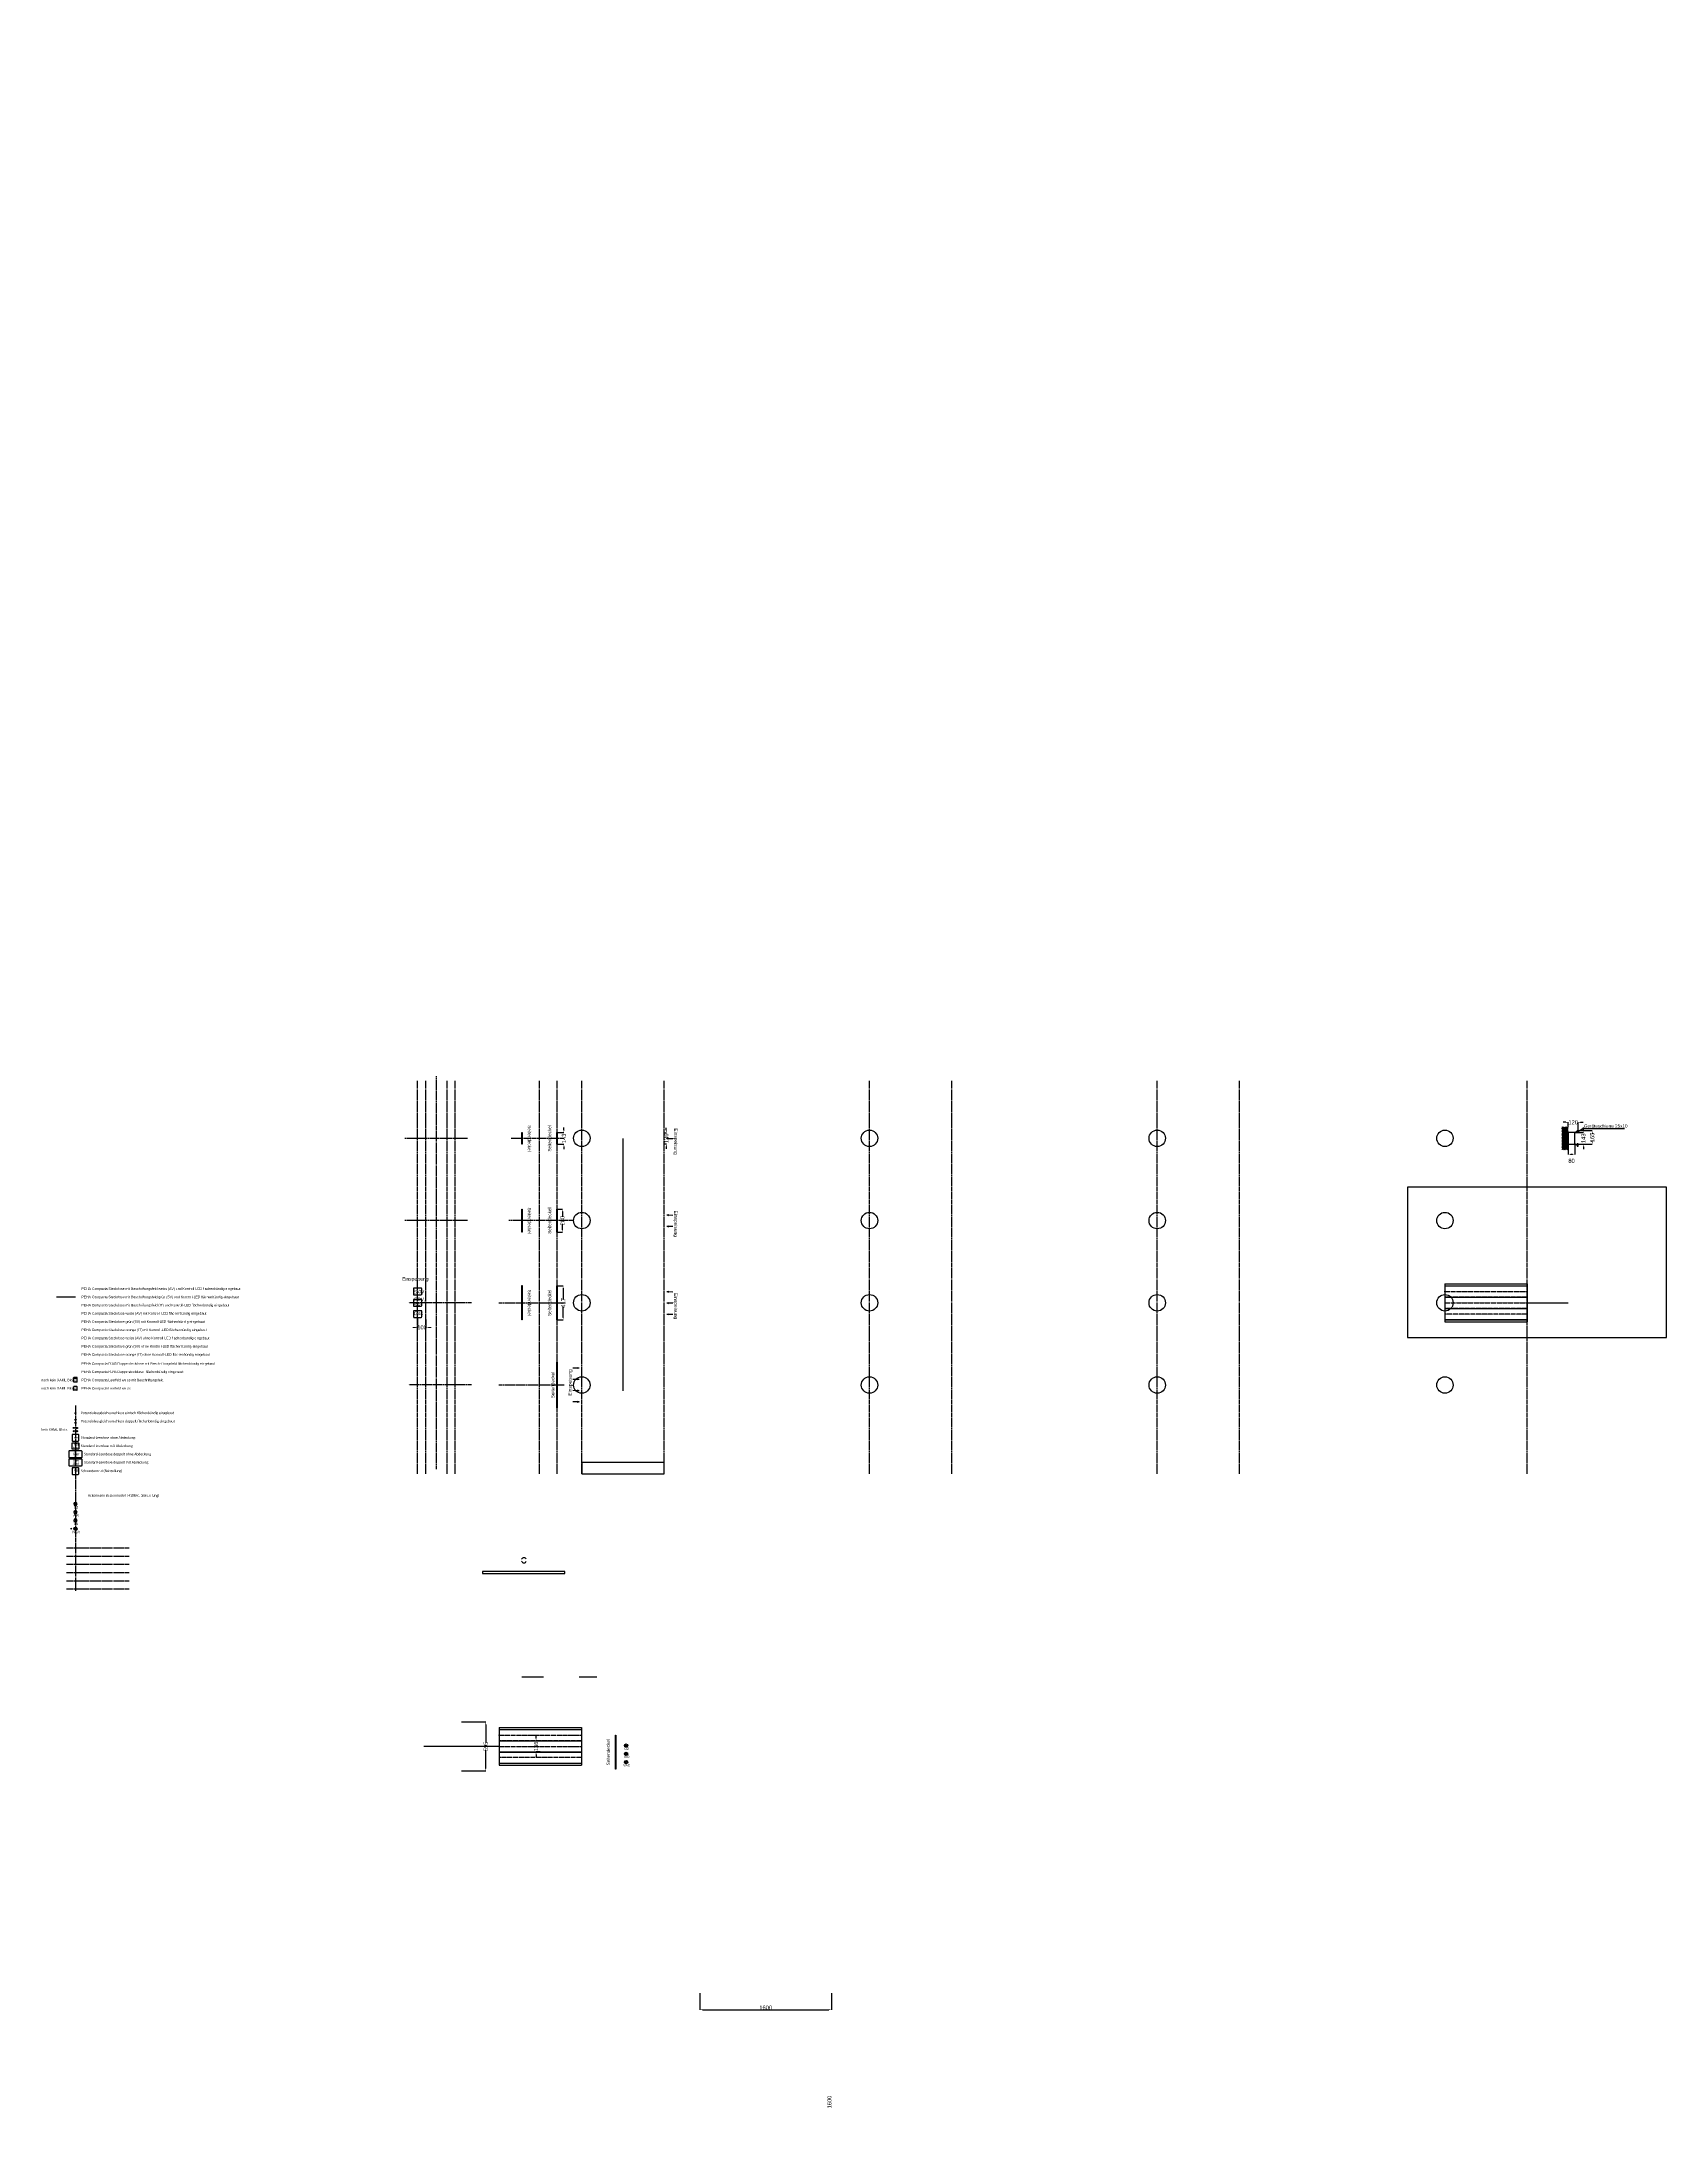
# Model space of a CAD drawing. Header units: millimetres. Extents: x -8009 to 11758, y -1622 to 23632.
import ezdxf

# ---------------------------------------------------------------- set-up
doc = ezdxf.new("R2010")
doc.units = ezdxf.units.MM
doc.header["$LTSCALE"] = 5
for name, pattern in [('AUSGEZOGEN', [0]), ('CENTER_DASH_DASH', [14, 9, -1, 1, -1, 1, -1]), ('DASHED', [15, 7, -8]), ('DOT_CENTER', [14, 12, -1, 0, -1]), ('HIDDEN', [0.375, 0.25, -0.125])]:
    doc.linetypes.add(name, pattern=pattern)
doc.layers.get('0').update_dxf_attribs({"linetype": 'CONTINUOUS'})
doc.layers.get('DEFPOINTS').update_dxf_attribs({"linetype": 'AUSGEZOGEN'})
for name, color, linetype in [('1', 7, 'CONTINUOUS'), ('2', 1, 'DASHED'), ('Einbauten', 1, 'CONTINUOUS'), ('K', 3, 'CONTINUOUS'), ('MASSE', 1, 'CONTINUOUS'), ('Text', 7, 'CONTINUOUS')]:
    doc.layers.add(name, color=color, linetype=linetype)
doc.layers.add('AM_5', color=3, linetype='CONTINUOUS', lineweight=15)
doc.layers.add('Hilfslinie', color=6, linetype='CENTER_DASH_DASH', plot=False)
doc.styles.add('MTG', font='arial.ttf', dxfattribs={"width": 0.8})
doc.styles.add('ROMANS', font='ARIALUNI.TTF', dxfattribs={"width": 0.8})
doc.dimstyles.new('1XP1', dxfattribs={"dimtxt": 50, "dimasz": 30, "dimexe": 0.5, "dimexo": 0.5, "dimgap": 0.09, "dimtad": 1, "dimdec": 0, "dimzin": 0, "dimdsep": 46, "dimtxsty": 'ROMANS', "dimcen": 0, "dimclrd": 1, "dimclre": 1, "dimclrt": 7, "dimadec": 0, "dimazin": 3, "dimtfac": 1, "dimtdec": 4, "dimtofl": 0, "dimtmove": 0, "dimatfit": 3, "dimfxl": 1, "dimtolj": 1, "dimtzin": 0, "dimarcsym": 0})
doc.dimstyles.new('1XP1$0', dxfattribs={"dimtxt": 50, "dimasz": 30, "dimexe": 0.5, "dimexo": 0.5, "dimgap": 0.09, "dimtad": 1, "dimdec": 0, "dimzin": 0, "dimdsep": 46, "dimtxsty": 'ROMANS', "dimcen": 0, "dimclrd": 1, "dimclre": 1, "dimclrt": 7, "dimadec": 0, "dimazin": 3, "dimtfac": 1, "dimtdec": 4, "dimtofl": 0, "dimtmove": 0, "dimatfit": 3, "dimfxl": 1, "dimtolj": 1, "dimtzin": 0, "dimarcsym": 0})

# ---------------------------------------------------------------- blocks, each defined once
blk = doc.blocks.new('IV2-3fach-GS')
for p, q in [((-823.942469030059, 420.455852369052), (176.057530969941, 420.455852369052)), ((-823.942469030059, 420.455852369052), (-823.942469030059, -40.544147630831)), ((-823.942469030059, 395.455852369052), (176.057530969941, 395.54833986769)), ((-823.942469030059, 394.919798989019), (176.057530969941, 394.919798989019)), ((-823.942469030059, 258.955852369052), (176.057530969941, 258.955852369052)), ((-823.942469030059, 257.955852369169), (176.057530969941, 257.955852369169)), ((176.057530969941, 420.455852369052), (176.057530969941, -40.544147630831)), ((-823.942469030059, 121.955852369052), (176.057530969941, 121.955852369052)), ((-823.942469030059, 120.955852369169), (176.057530969941, 120.955852369169)), ((-823.942469030059, -15.0441476308895), (176.057530969941, -15.0441476308895)), ((-823.942469030059, -15.5441476308311), (176.057530969941, -15.5441476308311)), ((-823.942469030059, -40.544147630831), (176.057530969941, -40.544147630831))]:
    blk.add_line(p, q)
at = {"layer": '2'}
blk.add_point((-823.942469030059, 326.955852369081), dxfattribs=at)
at = {"layer": 'Hilfslinie', "linetype": 'DOT_CENTER'}
for p, q in [((-823.942469030059, 326.955852369081), (176.057530969941, 326.955852369081)), ((176.057530969941, 258.45585236911), (-823.942469030059, 258.455852369111)), ((-823.942469030059, 189.955852369081), (176.057530969941, 189.955852369081)), ((176.057530969941, 121.45585236911), (-823.942469030059, 121.455852369111)), ((176.057530969941, 52.9558523691396), (-823.942469030059, 52.9558523691396))]:
    blk.add_line(p, q, dxfattribs=at)
blk = doc.blocks.new('IV2_3z_2GS')
blk.add_blockref('IV2-3fach-GS', (823.942469030059, -189.955852369081))
blk = doc.blocks.new('IV2-3z-Seitendeckel')
at = {"color": 7}
blk.add_lwpolyline([(0, -208.363068246087), (-1, -208.363068246087, -0.4142135623731), (-3, -206.363068246087), (-3, 206.363068246087, -0.4142135623731), (-1, 208.363068246087), (0, 208.363068246087)], format="xyb", close=True, dxfattribs=at)
at = {"color": 7, "insert": (-111.846930020978, -160.824543070013), "char_height": 40, "attachment_point": 1, "rotation": 90}
blk.add_mtext_dynamic_manual_height_columns('{\\fArial|b0|i0|c0|p34;Seitendeckel}', width=335.263208157652, gutter_width=0.6, heights=[0], dxfattribs=at)
blk = doc.blocks.new('*D162')
at = {"layer": 'AM_5', "color": 1, "lineweight": -2, "transparency": 16777216}
for p, q in [((10643.0000337197, 10367.3167013049), (10748.2219061976, 10367.3167013049)), ((10747.7219061976, 10397.3167013049), (10747.7219061976, 10427.3167013049)), ((10643.0000337197, 10224.3167013048), (10748.2219061976, 10224.3167013048)), ((10747.7219061976, 10194.3167013048), (10747.7219061976, 10164.3167013048))]:
    blk.add_line(p, q, dxfattribs=at)
at = {"layer": 'AM_5', "color": 1, "transparency": 16777216}
for points in [[(10742.7219061976, 10397.3167013049), (10752.7219061976, 10397.3167013049), (10747.7219061976, 10367.3167013049)], [(10742.7219061976, 10194.3167013048), (10752.7219061976, 10194.3167013048), (10747.7219061976, 10224.3167013048)]]:
    blk.add_solid(points, dxfattribs=at)
at = {"layer": 'DEFPOINTS', "color": 0, "transparency": 16777216}
for p in [(10642.5000337197, 10367.3167013049), (10642.5000337197, 10224.3167013048), (10747.7219061976, 10224.3167013048)]:
    blk.add_point(p, dxfattribs=at)
at = {"layer": 'AM_5', "color": 7, "transparency": 16777216, "insert": (10747.7219061976, 10295.8167013048), "char_height": 50, "attachment_point": 5, "rotation": 90, "style": 'ROMANS'}
blk.add_mtext('\\A1;143', dxfattribs=at)
blk = doc.blocks.new('*D163')
at = {"layer": 'AM_5', "color": 1, "lineweight": -2, "transparency": 16777216}
for p, q in [((10563.0000337197, 10215.8054585668), (10563.0000337197, 10099.0772583357)), ((10643.0000337197, 10213.4183389571), (10643.0000337197, 10099.0772583357)), ((10613.0000337197, 10099.5772583357), (10593.0000337197, 10099.5772583357))]:
    blk.add_line(p, q, dxfattribs=at)
at = {"layer": 'AM_5', "color": 1, "transparency": 16777216}
for points in [[(10593.0000337197, 10104.5772583357), (10593.0000337197, 10094.5772583357), (10563.0000337197, 10099.5772583357)], [(10613.0000337197, 10104.5772583357), (10613.0000337197, 10094.5772583357), (10643.0000337197, 10099.5772583357)]]:
    blk.add_solid(points, dxfattribs=at)
at = {"layer": 'DEFPOINTS', "color": 0, "transparency": 16777216}
for p in [(10563.0000337197, 10216.3054585668), (10643.0000337197, 10213.9183389571), (10563.0000337197, 10099.5772583357)]:
    blk.add_point(p, dxfattribs=at)
at = {"layer": 'AM_5', "color": 7, "transparency": 16777216, "insert": (10603.0000337197, 10022.3051505594), "char_height": 50, "attachment_point": 5, "style": 'ROMANS'}
blk.add_mtext('\\A1;80', dxfattribs=at)
blk = doc.blocks.new('*D164')
at = {"layer": 'AM_5', "color": 1, "lineweight": -2, "transparency": 16777216}
for p, q in [((10533.0000337197, 10490.6324857414), (10503.0000337197, 10490.6324857414)), ((10563.0000337197, 10428.6963423536), (10563.0000337197, 10491.1324857414)), ((10683.0000337197, 10388.0851138301), (10683.0000337197, 10491.1324857414)), ((10713.0000337197, 10490.6324857414), (10743.0000337197, 10490.6324857414))]:
    blk.add_line(p, q, dxfattribs=at)
at = {"layer": 'AM_5', "color": 1, "transparency": 16777216}
for points in [[(10533.0000337197, 10495.6324857414), (10533.0000337197, 10485.6324857414), (10563.0000337197, 10490.6324857414)], [(10713.0000337197, 10495.6324857414), (10713.0000337197, 10485.6324857414), (10683.0000337197, 10490.6324857414)]]:
    blk.add_solid(points, dxfattribs=at)
at = {"layer": 'DEFPOINTS', "color": 0, "transparency": 16777216}
for p in [(10563.0000337197, 10428.1963423536), (10683.0000337197, 10490.6324857414), (10683.0000337197, 10387.5851138301)]:
    blk.add_point(p, dxfattribs=at)
at = {"layer": 'AM_5', "color": 7, "transparency": 16777216, "insert": (10623.0000337197, 10490.6324857414), "char_height": 50, "attachment_point": 5, "style": 'ROMANS'}
blk.add_mtext('\\A1;120', dxfattribs=at)
blk = doc.blocks.new('*D142')
at = {"layer": 'AM_5', "color": 1, "lineweight": -2, "transparency": 16777216}
for p, q in [((10678.5000337197, 10389.3167013047), (10855.424043536, 10389.3167013047)), ((10854.924043536, 10359.3167013047), (10854.924043536, 10349.3077927099)), ((10643.0000337197, 10224.3167013048), (10855.424043536, 10224.3167013048)), ((10854.924043536, 10254.3167013048), (10854.924043536, 10264.3256098996))]:
    blk.add_line(p, q, dxfattribs=at)
at = {"layer": 'AM_5', "color": 1, "transparency": 16777216}
for points in [[(10849.924043536, 10359.3167013047), (10859.924043536, 10359.3167013047), (10854.924043536, 10389.3167013047)], [(10849.924043536, 10254.3167013048), (10859.924043536, 10254.3167013048), (10854.924043536, 10224.3167013048)]]:
    blk.add_solid(points, dxfattribs=at)
at = {"layer": 'DEFPOINTS', "color": 0, "transparency": 16777216}
for p in [(10678.0000337197, 10389.3167013047), (10642.5000337197, 10224.3167013048), (10854.924043536, 10224.3167013048)]:
    blk.add_point(p, dxfattribs=at)
at = {"layer": 'AM_5', "color": 7, "transparency": 16777216, "insert": (10854.924043536, 10306.8167013047), "char_height": 50, "attachment_point": 5, "rotation": 90, "style": 'ROMANS'}
blk.add_mtext('\\A1;165', dxfattribs=at)
blk = doc.blocks.new('Gas')
at = {"layer": 'Einbauten', "color": 0}
for radius in [20, 10]:
    blk.add_circle((0, 0), radius, dxfattribs=at)
blk = doc.blocks.new('potentialausgleich_einfach')
at = {"color": 0}
for radius in [7, 2.5]:
    blk.add_circle((0, 0), radius, dxfattribs=at)
blk = doc.blocks.new('potentialausgleich_doppelt')
for p in [(0, 20), (0, -20)]:
    blk.add_blockref('potentialausgleich_einfach', p)
blk = doc.blocks.new('Leerdose-Standard')
at = {"layer": 'Einbauten', "color": 0}
blk.add_lwpolyline([(-35, -40), (35, -40, 0.4142135623731), (40, -35), (40, 35, 0.4142135623731), (35, 40), (-35, 40, 0.4142135623731), (-40, 35), (-40, -35, 0.4142135623731)], format="xyb", close=True, dxfattribs=at)
blk = doc.blocks.new('*D191')
at = {"layer": 'AM_5', "color": 1, "lineweight": -2, "transparency": 16777216}
for p, q in [((-1736.49996628033, 8503.40590604334), (-1663.50000000001, 8503.40590604334)), ((-1664.00000000001, 8473.40590604334), (-1664.00000000001, 8340.07144625565)), ((-1736.49996628033, 8086.67976955117), (-1663.50000000001, 8086.67976955117)), ((-1664.00000000001, 8116.67976955117), (-1664.00000000001, 8250.01422933887))]:
    blk.add_line(p, q, dxfattribs=at)
at = {"layer": 'AM_5', "color": 1, "transparency": 16777216}
for points in [[(-1669.00000000001, 8473.40590604334), (-1659.00000000001, 8473.40590604334), (-1664.00000000001, 8503.40590604334)], [(-1669.00000000001, 8116.67976955117), (-1659.00000000001, 8116.67976955117), (-1664.00000000001, 8086.67976955117)]]:
    blk.add_solid(points, dxfattribs=at)
at = {"layer": 'DEFPOINTS', "color": 0, "transparency": 16777216}
for p in [(-1736.99996628033, 8503.40590604334), (-1664.00000000001, 8503.40590604334), (-1736.99996628033, 8086.67976955117)]:
    blk.add_point(p, dxfattribs=at)
at = {"layer": 'AM_5', "color": 7, "transparency": 16777216, "insert": (-1664, 8295.04283779726), "char_height": 50, "attachment_point": 5, "rotation": 90, "style": 'ROMANS'}
blk.add_mtext('\\A1;417', dxfattribs=at)
blk = doc.blocks.new('*D192')
at = {"layer": 'AM_5', "color": 1, "lineweight": -2, "transparency": 16777216}
for p, q in [((-1736.49996628033, 9434.90590604331), (-1672.5, 9434.90590604331)), ((-1673, 9404.90590604331), (-1673, 9339.49795242809)), ((-1736.49996628033, 9154.90590604343), (-1672.5, 9154.90590604343)), ((-1673, 9184.90590604343), (-1673, 9250.31385965865))]:
    blk.add_line(p, q, dxfattribs=at)
at = {"layer": 'AM_5', "color": 1, "transparency": 16777216}
for points in [[(-1678, 9404.90590604331), (-1668, 9404.90590604331), (-1673, 9434.90590604331)], [(-1678, 9184.90590604343), (-1668, 9184.90590604343), (-1673, 9154.90590604343)]]:
    blk.add_solid(points, dxfattribs=at)
at = {"layer": 'DEFPOINTS', "color": 0, "transparency": 16777216}
for p in [(-1736.99996628033, 9434.90590604331), (-1673, 9434.90590604331), (-1736.99996628033, 9154.90590604343)]:
    blk.add_point(p, dxfattribs=at)
at = {"layer": 'AM_5', "color": 7, "transparency": 16777216, "insert": (-1673, 9294.90590604337), "char_height": 50, "attachment_point": 5, "rotation": 90, "style": 'ROMANS'}
blk.add_mtext('\\A1;280', dxfattribs=at)
blk = doc.blocks.new('Schalter-Taster-ohneRahmenPeha')
at = {"layer": 'Einbauten', "color": 7}
for p, q in [((-22, -19), (-22, 19)), ((19, 22), (-19, 22)), ((22, -19), (22, 19)), ((19, -22), (-19, -22))]:
    blk.add_line(p, q, dxfattribs=at)
for centre, start, end in [((-19, 19), 90, 180), ((19, 19), 0, 90), ((-19, -19), 180, 270), ((19, -19), 270, 0)]:
    blk.add_arc(centre, 3, start, end, dxfattribs=at)
blk = doc.blocks.new('Beschriftungsfeld')
at = {"color": 0}
for p, q in [((-21.9999999999995, -3), (-22, 7.19999999999982)), ((19, 10.1999999999998), (-19, 10.1999999999998)), ((19, 0), (-19, 0)), ((22, -3), (22, 7.19999999999982))]:
    blk.add_line(p, q, dxfattribs=at)
for centre, start, end in [((-19, 7.19999999999982), 90, 180), ((-19, -3), 90, 180), ((19, 7.19999999999982), 0, 90), ((19, -3), 0, 90)]:
    blk.add_arc(centre, 3, start, end, dxfattribs=at)
blk = doc.blocks.new('peha_leerfeld_weiss_beschriftungsfeld')
at = {"color": 7}
for name, p in [('Beschriftungsfeld', (0, 22.0000000000018)), ('Schalter-Taster-ohneRahmenPeha', (3.64e-12, 1.82e-12))]:
    blk.add_blockref(name, p, dxfattribs=at)
blk = doc.blocks.new('peha_leerfeld_weiss')
at = {"color": 7}
blk.add_blockref('Schalter-Taster-ohneRahmenPeha', (0, 0), dxfattribs=at)
blk = doc.blocks.new('leerdose_einfach')
blk.add_blockref('Leerdose-Standard', (0, 0))
at = {"insert": (-26.0187808401024, 18.061023010775), "char_height": 30, "attachment_point": 1, "style": 'MTG'}
blk.add_mtext_dynamic_manual_height_columns('leer', width=30, gutter_width=210.978907977107, heights=[0], dxfattribs=at)
blk = doc.blocks.new('leerdose_doppelt')
for p in [(-40, 0), (40, 0)]:
    blk.add_blockref('Leerdose-Standard', p)
at = {"insert": (-22.6272719534863, 17.382553276112), "char_height": 30, "attachment_point": 1, "style": 'MTG'}
blk.add_mtext_dynamic_manual_height_columns('leer', width=30, gutter_width=210.978907977107, heights=[0], dxfattribs=at)
blk = doc.blocks.new('leerdose_einfach_abdeckung')
at = {"xscale": -1}
blk.add_blockref('Leerdose-Standard', (0, 0), dxfattribs=at)
at = {"char_height": 30, "attachment_point": 1, "style": 'MTG'}
for s, insert in [('leer', (-26.0187808401024, 35.4232218262368)), ('Abd.', (-32.7810785004776, -3.75080573536434))]:
    blk.add_mtext_dynamic_manual_height_columns(s, width=30, gutter_width=210.978907977107, heights=[0], dxfattribs=dict(at, insert=insert))
blk = doc.blocks.new('leerdose_doppelt_abdeckung')
for p in [(-40, 0), (40, 0)]:
    blk.add_blockref('Leerdose-Standard', p)
at = {"char_height": 30, "attachment_point": 1, "style": 'MTG'}
for s, insert in [('Abd.', (-32.7810785004776, 0.4280935335446)), ('leer', (-22.6272719534863, 38.382553276112))]:
    blk.add_mtext_dynamic_manual_height_columns(s, width=30, gutter_width=210.978907977107, heights=[0], dxfattribs=dict(at, insert=insert))
blk = doc.blocks.new('Einspeisung_1z_seitlich_li')
at = {"color": 7}
for p, q in [((-53.831384022109, -1.82e-12), (-107.281817664545, 0.28571841317717)), ((-53.7559359440559, 5.66178493734697), (-53.9068321001537, -5.66178493734332)), ((-32.805828739343, -0.28018332620195), (-53.7559359440559, 5.66178493734697)), ((-32.805828739343, -0.28018332620195), (-53.9068321001537, -5.66178493734332))]:
    blk.add_line(p, q, dxfattribs=at)
at = {"insert": (-165.443359108271, -122.652848693364), "char_height": 42.1957815954213, "attachment_point": 1, "rotation": 90, "style": 'MTG'}
blk.add_mtext_dynamic_manual_height_columns('Einspeisung', width=86.9080718434416, gutter_width=210.978907977107, heights=[0], dxfattribs=at)
blk = doc.blocks.new('Einspeisung_1z_seitlich_re')
at = {"rotation": 179.927211014309}
blk.add_blockref('Einspeisung_1z_seitlich_li', (-0.00040348372232, -0.63520355888613), dxfattribs=at)
blk = doc.blocks.new('Einspeisung_2z_seitlich_li')
at = {"color": 7}
for p, q in [((-53.8313840221049, 68.4999999999709), (-107.281817664545, 68.7857184131481)), ((-53.7559359440559, 74.161784937316), (-53.9068321001537, 62.8382150626221)), ((-32.805828739343, 68.2198166737671), (-53.9068321001537, 62.8382150626221)), ((-32.805828739343, 68.2198166737671), (-53.7559359440559, 74.161784937316)), ((-53.8313840221049, -68.4999999999727), (-107.281817664545, -68.2142815867919)), ((-53.7559359440559, -62.8382150626276), (-53.9068321001537, -74.161784937316)), ((-32.805828739343, -68.7801833261765), (-53.9068321001537, -74.161784937316)), ((-32.805828739343, -68.7801833261765), (-53.7559359440559, -62.8382150626276))]:
    blk.add_line(p, q, dxfattribs=at)
at = {"insert": (-165.443359108271, -122.651121011091), "char_height": 42.1957815954213, "attachment_point": 1, "rotation": 90, "style": 'MTG'}
blk.add_mtext_dynamic_manual_height_columns('Einspeisung', width=86.9080718434416, gutter_width=210.978907977107, heights=[0], dxfattribs=at)
blk = doc.blocks.new('Einspeisung_2z_seitlich_re')
at = {"rotation": 180}
blk.add_blockref('Einspeisung_2z_seitlich_li', (0, 0), dxfattribs=at)
blk = doc.blocks.new('Einspeisung_3z_seitlich_li')
at = {"color": 7}
for p, q in [((-53.8313840221017, 136.363068246243), (-107.281817664541, 136.648786659425)), ((-53.7559359440527, 142.02485318359), (-53.9068321001537, 130.701283308897)), ((-32.805828739343, 136.082884920039), (-53.9068321001537, 130.701283308897)), ((-53.7559359440559, 4.88792142977217), (-53.9068321001537, -6.4356484449163)), ((-32.8058287393399, 136.082884920039), (-53.7559359440527, 142.02485318359)), ((-32.805828739343, -1.05404683377492), (-53.7559359440559, 4.88792142977217)), ((-53.8313840221049, -0.77386350757115), (-107.281817664545, -0.48814509439035)), ((-53.831384022109, -137.636931753698), (-107.281817664545, -137.351213340518)), ((-32.805828739343, -1.05404683377492), (-53.9068321001537, -6.4356484449163)), ((-53.7559359440559, -131.975146816354), (-53.9068321001537, -143.298716691046)), ((-32.805828739343, -137.917115079905), (-53.9068321001537, -143.298716691046)), ((-32.805828739343, -137.917115079905), (-53.7559359440559, -131.975146816354))]:
    blk.add_line(p, q, dxfattribs=at)
at = {"insert": (-165.443359108271, -123.288052764848), "char_height": 42.1957815954213, "attachment_point": 1, "rotation": 90, "style": 'MTG'}
blk.add_mtext_dynamic_manual_height_columns('Einspeisung', width=86.9080718434416, gutter_width=210.978907977107, heights=[0], dxfattribs=at)
blk = doc.blocks.new('Einspeisung_3z_seitlich_re')
at = {"rotation": 179.927013036823}
blk.add_blockref('Einspeisung_3z_seitlich_li', (-0.00121704502629, -1.27386247394315), dxfattribs=at)
blk = doc.blocks.new('Einspeis-3zügig-links')
at = {"layer": 'K', "color": 1, "linetype": 'HIDDEN', "ltscale": 5}
for points in [[(54.5, 97), (145.5, 97, 0.4142135623731), (150, 101.5), (150, 172.5, 0.4142135623731), (145.5, 177), (54.5, 177, 0.4142135623731), (50, 172.5), (50, 101.5, 0.4142135623731)], [(54.5, -40), (145.5, -40, 0.4142135623731), (150, -35.5), (150, 35.5, 0.4142135623731), (145.5, 40), (54.5, 40, 0.4142135623731), (50, 35.5), (50, -35.5, 0.4142135623731)], [(54.5, -177), (145.5, -177, 0.4142135623731), (150, -172.5), (150, -101.5, 0.4142135623731), (145.5, -97), (54.5, -97, 0.4142135623731), (50, -101.5), (50, -172.5, 0.4142135623731)]]:
    blk.add_lwpolyline(points, format="xyb", close=True, dxfattribs=at)
blk = doc.blocks.new('IV2-3z-Einspeisung-rh')
at = {"layer": 'AM_5', "color": 1}
for p, q in [((-96.3645754970967, -177), (-96.3645754970967, -299.622242327325)), ((3.63542450290697, -203.405856418057), (3.63542450290697, -299.622242327325)), ((-126.364575497097, -299.122242327325), (-156.364575497097, -299.122242327325)), ((33.635424502907, -299.122242327325), (63.635424502907, -299.122242327325))]:
    blk.add_line(p, q, dxfattribs=at)
for points in [[(-126.364575497097, -294.122242327325), (-126.364575497097, -304.122242327325), (-96.3645754970967, -299.122242327325)], [(33.635424502907, -294.122242327325), (33.635424502907, -304.122242327325), (3.63542450290697, -299.122242327325)]]:
    blk.add_solid(points, dxfattribs=at)
blk.add_blockref('Einspeis-3zügig-links', (-200, -4.5e-13))
at = {"char_height": 42.1957815954213, "attachment_point": 1, "style": 'MTG'}
for s, insert in [('Einspeisung', (-288.072153750782, 312.220564180079)), ('230V', (-154.973235137968, 157.457407853977)), ('EDV, SR', (-142.526601470574, 64.2585689951806)), ('Gas', (-144.384034494986, -107.785768860348))]:
    blk.add_mtext_dynamic_manual_height_columns(s, width=86.9080718434416, gutter_width=210.978907977107, heights=[0], dxfattribs=dict(at, insert=insert))
at = {"layer": 'AM_5', "color": 7, "insert": (-46.3645754970948, -299.122242327325), "char_height": 50, "attachment_point": 5, "style": 'ROMANS'}
blk.add_mtext('\\A1;100', dxfattribs=at)
blk = doc.blocks.new('Einspeisung_3z_hinten_re')
blk.add_blockref('IV2-3z-Einspeisung-rh', (0, 0))
blk = doc.blocks.new('Endplatte_3z')
at = {"color": 7}
blk.add_lwpolyline([(0, -208.363068246085), (-1, -208.363068246085, -0.4142135623731), (-3, -206.363068246085), (-3, 206.36306824609, -0.4142135623731), (-1, 208.363068246086), (0, 208.363068246086)], format="xyb", close=True, dxfattribs=at)
at = {"color": 7, "insert": (-111.846930020978, -160.05067956244), "char_height": 40, "attachment_point": 1, "rotation": 90}
blk.add_mtext_dynamic_manual_height_columns('{\\fArial|b0|i0|c0|p34;Seitendeckel}', width=335.263208157652, gutter_width=0.6, heights=[0], dxfattribs=at)
blk = doc.blocks.new('Endplatte_3z_re')
at = {"rotation": 180}
blk.add_blockref('Endplatte_3z', (0, 0.77386350757115), dxfattribs=at)
blk = doc.blocks.new('IV2-2GS-Seitendeckel')
at = {"color": 7}
blk.add_lwpolyline([(0, -139.999999999942), (-1, -139.999999999942, -0.4142135623731), (-3, -137.999999999942), (-3, 137.999999999942, -0.4142135623731), (-1, 139.999999999942), (0, 139.999999999942)], format="xyb", close=True, dxfattribs=at)
blk = doc.blocks.new('Endplatte_2z')
blk.add_blockref('IV2-2GS-Seitendeckel', (0, 0))
at = {"color": 7, "insert": (-111.846930020978, -160.050679562439), "char_height": 40, "attachment_point": 1, "rotation": 90}
blk.add_mtext_dynamic_manual_height_columns('{\\fArial|b0|i0|c0|p34;Seitendeckel}', width=335.263208157652, gutter_width=0.6, heights=[0], dxfattribs=at)
blk = doc.blocks.new('Endplatte_2z_re')
at = {"rotation": 180}
blk.add_blockref('Endplatte_2z', (0, 0), dxfattribs=at)
blk = doc.blocks.new('Endplatte_1z')
at = {"color": 7}
blk.add_lwpolyline([(0, -71.5), (-1, -71.5, -0.4142135623731), (-3, -69.5), (-3, 69.5, -0.4142135623731), (-1, 71.5), (0, 71.5)], format="xyb", close=True, dxfattribs=at)
at = {"color": 7, "insert": (-111.846930020978, -160.05067956244), "char_height": 40, "attachment_point": 1, "rotation": 90}
blk.add_mtext_dynamic_manual_height_columns('{\\fArial|b0|i0|c0|p34;Seitendeckel}', width=335.263208157652, gutter_width=0.6, heights=[0], dxfattribs=at)
blk = doc.blocks.new('Endplatte_1z_re')
at = {"rotation": 180}
blk.add_blockref('Endplatte_1z', (0, -0.63520407147917), dxfattribs=at)
blk = doc.blocks.new('Endplatte_1z_li')
blk.add_blockref('Endplatte_1z', (2.3e-13, 0))
blk = doc.blocks.new('Endplatte_2z_li')
blk.add_blockref('Endplatte_2z', (0, 0))
blk = doc.blocks.new('Endplatte_3z_li')
blk.add_blockref('Endplatte_3z', (3, -1.82e-12))
blk = doc.blocks.new('*D228')
at = {"layer": 'AM_5', "color": 1, "lineweight": -2, "transparency": 16777216}
for p, q in [((-1942.65558922371, 2970.20032293422), (-1993.65227016878, 2970.20032293422)), ((-1942.65558922371, 2834.2003229341), (-1993.65227016878, 2834.2003229341)), ((-1993.15227016878, 3000.20032293422), (-1993.15227016878, 3030.20032293422)), ((-1993.15227016878, 2804.2003229341), (-1993.15227016878, 2774.20032293411))]:
    blk.add_line(p, q, dxfattribs=at)
at = {"layer": 'AM_5', "color": 1, "transparency": 16777216}
for points in [[(-1998.15227016878, 3000.20032293422), (-1988.15227016878, 3000.20032293422), (-1993.15227016878, 2970.20032293422)], [(-1998.15227016878, 2804.2003229341), (-1988.15227016878, 2804.2003229341), (-1993.15227016878, 2834.2003229341)]]:
    blk.add_solid(points, dxfattribs=at)
at = {"layer": 'DEFPOINTS', "color": 0, "transparency": 16777216}
for p in [(-1993.15227016878, 2834.2003229341), (-1942.15558922371, 2970.20032293422), (-1942.15558922371, 2834.2003229341)]:
    blk.add_point(p, dxfattribs=at)
at = {"layer": 'AM_5', "color": 7, "transparency": 16777216, "insert": (-1993.15227016877, 2902.20032293416), "char_height": 50, "attachment_point": 5, "rotation": 90, "style": 'ROMANS'}
blk.add_mtext('\\A1;136', dxfattribs=at)
blk = doc.blocks.new('*D229')
at = {"layer": 'AM_5', "color": 1, "lineweight": -2, "transparency": 16777216}
for p, q in [((-2899.36080789555, 3199.54021050061), (-2605.01942050383, 3199.54021050061)), ((-2605.51942050383, 3169.54021050061), (-2605.51942050383, 2946.61501597646)), ((-2605.51942050383, 2634.86043536772), (-2605.51942050383, 2857.78562989187)), ((-2899.36080789555, 2604.86043536772), (-2605.01942050383, 2604.86043536772))]:
    blk.add_line(p, q, dxfattribs=at)
at = {"layer": 'AM_5', "color": 1, "transparency": 16777216}
for points in [[(-2610.51942050383, 3169.54021050061), (-2600.51942050383, 3169.54021050061), (-2605.51942050383, 3199.54021050061)], [(-2610.51942050383, 2634.86043536772), (-2600.51942050383, 2634.86043536772), (-2605.51942050383, 2604.86043536772)]]:
    blk.add_solid(points, dxfattribs=at)
at = {"layer": 'DEFPOINTS', "color": 0, "transparency": 16777216}
for p in [(-2899.86080789555, 3199.54021050061), (-2605.51942050383, 3199.54021050061), (-2899.86080789555, 2604.86043536772)]:
    blk.add_point(p, dxfattribs=at)
at = {"layer": 'AM_5', "color": 7, "transparency": 16777216, "insert": (-2605.51942050383, 2902.20032293416), "char_height": 50, "attachment_point": 5, "rotation": 90, "style": 'ROMANS'}
blk.add_mtext('\\A1;595', dxfattribs=at)
blk = doc.blocks.new('GS')
blk.add_lwpolyline([(0, -12.5), (1000, -12.5), (1000, 12.5), (0, 12.5)], close=True)
blk = doc.blocks.new('GSHalter')
at = {"layer": 'K', "color": 0}
for start, end in [(23.7800065848187, 156.219993415181), (203.780006584819, 336.219993415181)]:
    blk.add_arc((0, 0), 30.9999854453192, start, end, dxfattribs=at)
blk = doc.blocks.new('*D299')
at = {"layer": 'AM_5', "color": 1, "lineweight": -2, "transparency": 16777216}
for p, q in [((-436.499966280333, 10363.8167013047), (-408.485511915343, 10363.8167013047)), ((-408.985511915343, 10393.8167013047), (-408.985511915343, 10423.8167013047)), ((-436.499966280331, 10227.8167013047), (-408.485511915343, 10227.8167013047)), ((-408.985511915343, 10197.8167013047), (-408.985511915343, 10167.8167013047))]:
    blk.add_line(p, q, dxfattribs=at)
at = {"layer": 'AM_5', "color": 1, "transparency": 16777216}
for points in [[(-413.985511915343, 10393.8167013047), (-403.985511915343, 10393.8167013047), (-408.985511915343, 10363.8167013047)], [(-413.985511915343, 10197.8167013047), (-403.985511915343, 10197.8167013047), (-408.985511915343, 10227.8167013047)]]:
    blk.add_solid(points, dxfattribs=at)
at = {"layer": 'DEFPOINTS', "color": 0, "transparency": 16777216}
for p in [(-436.999966280333, 10363.8167013047), (-436.999966280331, 10227.8167013047), (-408.985511915343, 10227.8167013047)]:
    blk.add_point(p, dxfattribs=at)
at = {"layer": 'AM_5', "color": 7, "transparency": 16777216, "insert": (-408.98551191534, 10295.8167013047), "char_height": 50, "attachment_point": 5, "rotation": 90, "style": 'ROMANS'}
blk.add_mtext('\\A1;136', dxfattribs=at)
blk = doc.blocks.new('*D300')
at = {"layer": 'AM_5', "color": 1, "lineweight": -2, "transparency": 16777216}
for p, q in [((-1736.41244029737, 10366.6814972333), (-1653.99999900001, 10366.6814972333)), ((-1654.49999900001, 10396.6814972333), (-1654.49999900001, 10426.6814972333)), ((-1736.41244029737, 10223.6814972333), (-1653.99999900001, 10223.6814972333)), ((-1654.49999900001, 10193.6814972333), (-1654.49999900001, 10163.6814972333))]:
    blk.add_line(p, q, dxfattribs=at)
at = {"layer": 'AM_5', "color": 1, "transparency": 16777216}
for points in [[(-1659.49999900001, 10396.6814972333), (-1649.49999900001, 10396.6814972333), (-1654.49999900001, 10366.6814972333)], [(-1659.49999900001, 10193.6814972333), (-1649.49999900001, 10193.6814972333), (-1654.49999900001, 10223.6814972333)]]:
    blk.add_solid(points, dxfattribs=at)
at = {"layer": 'DEFPOINTS', "color": 0, "transparency": 16777216}
for p in [(-1736.91244029737, 10366.6814972333), (-1654.49999900001, 10366.6814972333), (-1736.91244029737, 10223.6814972333)]:
    blk.add_point(p, dxfattribs=at)
at = {"layer": 'AM_5', "color": 7, "transparency": 16777216, "insert": (-1654.499999, 10295.1814972333), "char_height": 50, "attachment_point": 5, "rotation": 90, "style": 'ROMANS'}
blk.add_mtext('\\A1;143', dxfattribs=at)
blk = doc.blocks.new('Endplatte_4z_re')
at = {"color": 7}
blk.add_lwpolyline([(0, 276.863068246085), (1, 276.863068246085, -0.4142135623731), (3, 274.863068246085), (3, -274.86306824609, -0.4142135623731), (1, -276.863068246086), (0, -276.863068246086)], format="xyb", close=True, dxfattribs=at)
at = {"color": 7, "insert": (73.7828894502691, 160.824543070011), "char_height": 40, "attachment_point": 1, "rotation": 270}
blk.add_mtext_dynamic_manual_height_columns('{\\fArial|b0|i0|c0|p34;Seitendeckel}', width=335.263208157652, gutter_width=0.6, heights=[0], dxfattribs=at)
blk = doc.blocks.new('Endplatte_4z_li')
at = {"rotation": 180}
blk.add_blockref('Endplatte_4z_re', (0, 0), dxfattribs=at)
blk = doc.blocks.new('Deckel_136')
blk.add_lwpolyline([(0, -68), (1000, -68), (1000, 68), (0, 68)], close=True)
blk = doc.blocks.new('*D325')
at = {"color": 1, "linetype": 'ByBlock', "lineweight": -2}
for p, q in [((0, -100.5), (-1e-14, -300.5)), ((1600, -100.5), (1600, -300.5)), ((30, -300), (1570, -300))]:
    blk.add_line(p, q, dxfattribs=at)
at = {"color": 1}
for points in [[(-1e-14, -300), (30, -295), (30, -305)], [(1600, -300), (1570, -305), (1570, -295)]]:
    blk.add_solid(points, dxfattribs=at)
at = {"layer": 'DEFPOINTS'}
for p in [(0, -100), (1600, -100), (1600, -300)]:
    blk.add_point(p, dxfattribs=at)
at = {"color": 7, "insert": (800, -299.91), "char_height": 50, "attachment_point": 8, "style": 'ROMANS'}
blk.add_mtext('1600', dxfattribs=at)

msp = doc.modelspace()

# ---------------------------------------------------------------- hatches: boundary and pattern name
at = {"layer": '2'}
h = msp.add_hatch(dxfattribs=at)
h.set_pattern_fill('ANSI31', color=1, scale=100, style=0)
h.set_pattern_definition([(45, (8975.17750915068, 9412.15544974496), (-8.83883476483184, 8.83883476483184), [])])
h.paths.add_polyline_path([(10563.0000337197, 10434.9059060433), (10484.7288603005, 10434.9059060433), (10484.7288603005, 10154.9059060434), (10563.0000337197, 10154.9059060434)])

# ---------------------------------------------------------------- linework, layer by layer
for p, q in [((-936.999966280331, 10295.1814972333), (-936.999966280331, 7225)), ((-7596.99996423262, 8364.5211007311), (-7826, 8364.5211007311)), ((10063.0000337197, 8295.18149723335), (10563.0000337197, 8295.18149723335)), ((-1904, 3744.61839986646), (-2165, 3744.61839986646)), ((-1255.99996628034, 3744.61839986646), (-1468, 3744.61839986646)), ((-2442.15558922371, 2902.20032293416), (-3357.56602656739, 2902.20032293416))]:
    msp.add_line(p, q)
at = {"color": 7}
for p, q in [((-1490.83135030244, 7501.31670130479), (-1544.28178394488, 7501.60241971798)), ((-1490.83135030244, 7364.17976955098), (-1544.28178394488, 7364.46548796416)), ((-1490.75590222439, 7506.97848624214), (-1490.90679838049, 7495.65491636745)), ((-1469.80579501967, 7501.03651797859), (-1490.90679838049, 7495.65491636745)), ((-1490.75590222439, 7369.84155448832), (-1490.90679838049, 7358.51798461364)), ((-1469.80579501968, 7363.89958622477), (-1490.90679838049, 7358.51798461364)), ((-1469.80579501967, 7501.03651797859), (-1490.75590222439, 7506.97848624214)), ((-1469.80579501967, 7363.89958622477), (-1490.75590222439, 7369.84155448832)), ((-1490.83135030244, 7227.31670130485), (-1544.28178394488, 7227.60241971803)), ((-1490.83135030244, 7090.45363305873), (-1544.28178394488, 7090.73935147191)), ((-1490.75590222439, 7232.9784862422), (-1490.90679838049, 7221.65491636751)), ((-1469.80579501968, 7227.03651797865), (-1490.90679838049, 7221.65491636751)), ((-1490.75590222439, 7096.11541799607), (-1490.90679838049, 7084.79184812138)), ((-1469.80579501968, 7090.17344973252), (-1490.90679838049, 7084.79184812138)), ((-1469.80579501968, 7227.03651797865), (-1490.75590222439, 7232.9784862422)), ((-1469.80579501968, 7090.17344973252), (-1490.75590222439, 7096.11541799607))]:
    msp.add_line(p, q, dxfattribs=at)
msp.add_lwpolyline([(10563.5000337197, 10224.3167013047), (10642.5000337197, 10224.3167013047, 0.4142135623731), (10643.0000337197, 10224.8167013047), (10643.0000337197, 10366.8167013047, 0.4142135623731), (10642.5000337197, 10367.3167013047), (10563.5000337197, 10367.3167013047, 0.4142135623731), (10563.0000337197, 10366.8167013047), (10563.0000337197, 10224.8167013047, 0.4142135623731)], format="xyb", close=True)
msp.add_lwpolyline([(8608, 7875), (11758, 7875), (11758, 9703), (8608, 9703)], close=True)
at = {"color": 6}
for centre in [(-1436.99996628033, 10295.8167013048), (2063.00003371967, 10295.8167013048), (5563.00003371967, 10295.8167013048), (9063.00003371967, 10295.8167013048), (-1436.99996628033, 9295.81670130482), (2063.00003371967, 9295.81670130482), (5563.00003371967, 9295.81670130482), (9063.00003371967, 9295.81670130482), (-1436.99996628033, 8295.81670130482), (2063.00003371967, 8295.81670130482), (5563.00003371967, 8295.81670130482), (9063.00003371967, 8295.81670130482), (-1436.99996628033, 7295.81670130482), (2063.00003371967, 7295.81670130482), (5563.00003371967, 7295.81670130482), (9063.00003371967, 7295.81670130482)]:
    msp.add_circle(centre, 100, dxfattribs=at)
msp.add_circle((-7646.99996423262, 5549.32110073109), 5)
at = {"layer": '1', "color": 7, "linetype": 'CONTINUOUS'}
for p, q in [((10563.0000337197, 10353.3021115013), (10563.0000337197, 10366.8167013047)), ((10640.2664875945, 10367.3167013047), (10563.5000337197, 10367.3167013047)), ((10666.0753753656, 10374.469851629), (10643.9623628967, 10364.7401261426)), ((10665.4445570291, 10377.469851629), (10644.2938737371, 10368.1635509805)), ((10671.0000337197, 10378.3167013047), (10669.4719431717, 10378.3167013047)), ((10671.0000337197, 10375.3167013047), (10670.1027615083, 10375.3167013047)), ((10673.0000337197, 10380.3167013047), (10673.0000337197, 10388.8167013047)), ((10673.0000337197, 10364.8167013047), (10673.0000337197, 10373.3167013047)), ((10673.5000337197, 10389.3167013047), (10682.5000337197, 10389.3167013047)), ((10682.5000337197, 10364.3167013047), (10673.5000337197, 10364.3167013047)), ((10683.0000337197, 10388.8167013047), (10683.0000337197, 10364.8167013047)), ((10666.0753753656, 10217.1635509805), (10643.9623628967, 10226.8932764668)), ((10665.4445570291, 10214.1635509805), (10644.2938737371, 10223.469851629)), ((10671.0000337197, 10213.3167013047), (10669.4719431717, 10213.3167013047)), ((10671.0000337197, 10216.3167013047), (10670.1027615083, 10216.3167013047)), ((10673.0000337197, 10226.8167013047), (10673.0000337197, 10218.3167013047)), ((10673.0000337197, 10211.3167013047), (10673.0000337197, 10202.8167013047)), ((10682.5000337197, 10227.3167013047), (10673.5000337197, 10227.3167013047)), ((10673.5000337197, 10202.3167013047), (10682.5000337197, 10202.3167013047)), ((10683.0000337197, 10202.8167013047), (10683.0000337197, 10226.8167013047))]:
    msp.add_line(p, q, dxfattribs=at)
for centre, radius, start, end in [((10563.5000337197, 10366.8167013047), 0.5, 90, 180), ((10640.2664875945, 10377.3167013047), 10, 270, 293.749494492874), ((10641.9486698253, 10369.3167013047), 5, 282.138338256786, 293.749494492874), ((10669.4719431717, 10368.3167013047), 10, 90, 113.749494492873), ((10670.1027615083, 10365.3167013047), 10, 90, 113.749494492873), ((10671.0000337197, 10380.3167013047), 2, 270, 0), ((10671.0000337197, 10373.3167013047), 2, 0, 90), ((10673.5000337197, 10388.8167013047), 0.5, 90, 180), ((10673.5000337197, 10364.8167013047), 0.5, 180, 270), ((10682.5000337197, 10388.8167013047), 0.5, 0, 90), ((10682.5000337197, 10364.8167013047), 0.5, 270, 0), ((10640.2664875945, 10214.3167013047), 10, 66.2505055071265, 90), ((10641.9486698253, 10222.3167013047), 5, 66.2505055071265, 77.8616617432142), ((10669.4719431717, 10223.3167013047), 10, 246.250505507126, 270), ((10670.1027615083, 10226.3167013047), 10, 246.250505507126, 270), ((10671.0000337197, 10218.3167013047), 2, 270, 0), ((10671.0000337197, 10211.3167013047), 2, 0, 90), ((10673.5000337197, 10226.8167013047), 0.5, 90, 180), ((10673.5000337197, 10202.8167013047), 0.5, 180, 270), ((10682.5000337197, 10226.8167013047), 0.5, 0, 90), ((10682.5000337197, 10202.8167013047), 0.5, 270, 0)]:
    msp.add_arc(centre, radius, start, end, dxfattribs=at)
at = {"layer": 'Hilfslinie'}
for p, q in [((-3434.21897335596, 6218.00002649089), (-3434.21897335596, 10994.65413254)), ((-3334.21897335596, 6218.00002649089), (-3334.21897335596, 10994.65413254)), ((-3205.21895649613, 6273.89299882788), (-3205.21895649613, 11050.547104877)), ((-3076.2189396363, 6218.00002649089), (-3076.2189396363, 10994.65413254)), ((-2976.2189396363, 6218.00002649089), (-2976.2189396363, 10994.65413254)), ((-1951.23347851885, 6218.00002649089), (-1951.23347851885, 10994.65413254)), ((-1736.99996628033, 6218.00002649089), (-1736.99996628033, 10994.65413254)), ((-1436.99996628033, 6218.00002649089), (-1436.99996628033, 10994.65413254)), ((-436.999966280333, 6218.00002649089), (-436.999966280333, 10994.65413254)), ((2063.00003371967, 6218.00002649089), (2063.00003371967, 10994.65413254)), ((3063.00003371967, 6218.00002649089), (3063.00003371967, 10994.65413254)), ((5563.00003371967, 6218.00002649089), (5563.00003371967, 10994.65413254)), ((6563.00003371967, 6218.00002649089), (6563.00003371967, 10994.65413254)), ((10063.0000337197, 6218.00002649089), (10063.0000337197, 10994.65413254)), ((-2826.2189396363, 10295.1814972333), (-3588.41035934337, 10295.1814972333)), ((-1655, 10295.1814972333), (-2296, 10295.1814972333)), ((-2826.2189396363, 9294.90590604337), (-3588.41035934338, 9294.90590604337)), ((-1536.99581845427, 9294.90590604337), (-2323, 9294.90590604337)), ((-2779.85436413919, 8295.81670130482), (-3542.04578384627, 8295.81670130482)), ((-2445, 8295.81670130482), (-1650, 8295.81670130482)), ((-2779.8543641392, 7296.45363305858), (-3542.04578384628, 7296.45363305858)), ((-2445, 7296.72749656628), (-1650, 7296.72749656628)), ((-7596.99996423262, 7049), (-7596.99996423262, 4794.66330790851)), ((-6942.63535501585, 5311.87324251536), (-7704.82677472293, 5311.87324251536)), ((-6942.63535501585, 5211.87324251536), (-7704.82677472293, 5211.87324251536)), ((-6942.63535501585, 5111.87324251536), (-7704.82677472293, 5111.87324251536)), ((-6942.63535501585, 5011.87324251536), (-7704.82677472293, 5011.87324251536)), ((-6942.63535501585, 4911.87324251536), (-7704.82677472293, 4911.87324251536)), ((-6942.63535501585, 4811.87324251536), (-7704.82677472293, 4811.87324251536))]:
    msp.add_line(p, q, dxfattribs=at)
at = {"layer": 'MASSE'}
for p, q in [((10740.1546614523, 10412.9441612295), (10683.0000337197, 10376.1814972332)), ((11248.3542193254, 10412.9441612295), (10740.1546614523, 10412.9441612295))]:
    msp.add_line(p, q, dxfattribs=at)

# ---------------------------------------------------------------- block references
for name, p in [('Endplatte_1z_re', (-2165.46699075737, 10295.1814972333)), ('Endplatte_1z_li', (-1736.99996628033, 10295.1814972333)), ('Einspeisung_1z_seitlich_re', (-436.999966280333, 10295.1814972333)), ('Endplatte_2z_re', (-2165.46699075737, 9294.90590604337)), ('Endplatte_2z_li', (-1736.99996628033, 9294.90590604337)), ('Einspeisung_2z_seitlich_re', (-436.999966280331, 9295.17976955107)), ('Einspeisung_3z_hinten_re', (-3334.21897335596, 8295.81670130482)), ('Endplatte_3z_re', (-2165.46699075737, 8295.81670130482)), ('Endplatte_3z_li', (-1739.99996628033, 8295.81670130483)), ('Einspeisung_3z_seitlich_re', (-436.999966280329, 8295.17976955107)), ('IV2_3z_2GS', (9063.00003371967, 8295.8167013048)), ('peha_leerfeld_weiss_beschriftungsfeld', (-7596.99996423262, 7354.32110073109)), ('Endplatte_4z_li', (-1736.99996628033, 7296.72749656628)), ('peha_leerfeld_weiss', (-7596.99996423262, 7254.32110073109)), ('potentialausgleich_einfach', (-7596.99996423262, 6954.32110073109)), ('leerdose_einfach', (-7596.99996423262, 6654.32110073109)), ('leerdose_einfach_abdeckung', (-7596.99996423262, 6554.32110073109)), ('leerdose_doppelt', (-7596.99996423262, 6454.32110073109)), ('leerdose_doppelt_abdeckung', (-7596.99996423262, 6354.32110073109)), ('Deckel_136', (-1436.99996628033, 6286.00002649089)), ('Leerdose-Standard', (-7596.99996423262, 6249.32110073109)), ('GSHalter', (-2140.17827751787, 5165.26577108231)), ('GS', (-2643.04818776019, 5017.98906722294)), ('IV2_3z_2GS', (-2442.15558922371, 2902.20032293413)), ('IV2-3z-Seitendeckel', (-1024, 2832)), ('Gas', (-898.24096590786, 2911.45390530244)), ('Gas', (-898.24096590786, 2811.45390530244)), ('Gas', (-898.24096590786, 2711.45390530244))]:
    msp.add_blockref(name, p)
at = {"color": 7}
for name, p in [('potentialausgleich_doppelt', (-7596.99996423262, 6854.32110073109)), ('potentialausgleich_doppelt', (-7616.99996423262, 6754.32110073109)), ('potentialausgleich_doppelt', (-7576.99996423262, 6754.32110073109)), ('Gas', (-7596.99996423262, 5549.32110073109))]:
    msp.add_blockref(name, p, dxfattribs=at)
at = {"color": 0, "xscale": -1}
for p in [(-7596.99996423262, 5849.32110073109), (-7596.99996423262, 5749.32110073109), (-7596.99996423262, 5649.32110073109)]:
    msp.add_blockref('Gas', p, dxfattribs=at)

# ---------------------------------------------------------------- texts
at = {"char_height": 30, "attachment_point": 1, "style": 'MTG'}
for s, width, gutter_width, insert in [('PEHA Compacta Steckdose mit Beschriftungsfeld weiss (AV) und Kontroll-LED flächenbündig eingebaut ', 1658.62172722051, 150, (-7522.67377048749, 8482.09383028586)), ('PEHA Compacta Steckdose mit Beschriftungsfeld grün (SV) und Kontroll-LED flächenbündig eingebaut ', 1658.62172722051, 150, (-7522.67377048749, 8382.09383028586)), ('PEHA Compacta Steckdose mit Beschriftungsfeld (IT) und Kontroll-LED flächenbündig eingebaut ', 1658.62172722051, 150, (-7522.67377048749, 8282.09383028586)), ('PEHA Compacta Steckdose weiss (AV) mit Kontroll-LED flächenbündig eingebaut ', 1658.62172722051, 150, (-7522.67377048749, 8182.09383028586)), ('PEHA Compacta Steckdose grün (SV) mit Kontroll-LED flächenbündig eingebaut ', 1658.62172722051, 150, (-7522.67377048749, 8082.09383028586)), ('PEHA Compacta Steckdose orange (IT) mit Kontroll-LED flächenbündig eingebaut ', 1658.62172722051, 150, (-7522.67377048749, 7982.09383028586)), ('PEHA Compacta Steckdose weiss (AV) ohne Kontroll-LED flächenbündig eingebaut ', 1658.62172722051, 150, (-7522.67377048749, 7882.09383028586)), ('PEHA Compacta Steckdose grün (SV) ohne Kontroll-LED flächenbündig eingebaut ', 1658.62172722051, 150, (-7522.67377048749, 7782.09383028586)), ('PEHA Compacta Steckdose orange (IT) ohne Kontroll-LED flächenbündig eingebaut ', 1658.62172722051, 150, (-7522.67377048749, 7682.09383028586)), ('noch kein XAML Block', 1523.90830359202, 150, (-8011.67377048749, 7371.89383028585)), ('PEHA Compacta RJ45 Doppelsteckdose mit Beschriftungsfeld flächenbündig eingebaut ', 1658.62172722051, 150, (-7522.67377048749, 7571.89383028585)), ('PEHA Compacta RJ45 Doppelsteckdose  flächenbündig eingebaut ', 1658.62172722051, 150, (-7522.67377048749, 7471.89383028585)), ('PEHA Compacta Leerfeld weiss mit Beschriftungsfeld ', 1523.90830359202, 150, (-7522.67377048749, 7371.89383028585)), ('noch kein XAML Block', 1523.90830359202, 150, (-8011.67377048749, 7271.89383028585)), ('PEHA Compacta Leerfeld weiss', 1523.90830359202, 150, (-7522.67377048749, 7271.89383028585)), ('kein XAML Block', 1523.90830359202, 150, (-8011.67377048749, 6769.89383028585)), ('SR', 44.8208966380916, 210.978907977107, (-7619.0032451943, 6266.7036540072)), ('O2', 44.8208966380916, 210.978907977107, (-7617.57476169855, 5824.12605111393)), ('AIR', 44.8208966380916, 210.978907977107, (-7624.5618675403, 5724.12605111393)), ('VA', 44.8208966380916, 210.978907977107, (-7619.43930933102, 5624.12605111393)), ('NGA', 44.8208966380916, 210.978907977107, (-7632.30451116681, 5524.12605111394))]:
    msp.add_mtext_dynamic_manual_height_columns(s, width=width, gutter_width=gutter_width, heights=[0], dxfattribs=dict(at, insert=insert))
at = {"insert": (-1602.44332538861, 7167.38383011103), "char_height": 42.1957815954213, "attachment_point": 1, "rotation": 90, "style": 'MTG'}
msp.add_mtext_dynamic_manual_height_columns('Einspeisung', width=86.9080718434416, gutter_width=210.978907977107, heights=[0], dxfattribs=at)
at = {"color": 7, "char_height": 30, "attachment_point": 1, "style": 'MTG'}
for s, insert in [('{\\fCalibri|b0|i0|c0|p34;\\C256;Potentialausgleichsanschluss einfach flächenbündig eingebaut}', (-7530.18308637256, 6971.65529601211)), ('{\\fCalibri|b0|i0|c0|p34;\\C256;Potentialausgleichsanschluss doppelt flächenbündig eingebaut}', (-7530.18308637256, 6871.65529601211)), ('{\\fCalibri|b0|i0|c0|p34;\\C256;Standard-Leerdose ohne Abdeckung}', (-7530.18308637256, 6671.6552960121)), ('{\\fCalibri|b0|i0|c0|p34;\\C256;Standard-Leerdose mit Abdeckung}', (-7530.18308637256, 6571.65529601211)), ('{\\fCalibri|b0|i0|c0|p34;\\C256;Standard-Leerdose doppelt ohne Abdeckung}', (-7491.18308637256, 6471.65529601211)), ('{\\fCalibri|b0|i0|c0|p34;\\C256;Standard-Leerdose doppelt mit Abdeckung}', (-7491.18308637256, 6371.65529601211)), ('{\\fCalibri|b0|i0|c0|p34;\\C256;Schwesternruf (Beistellung)}', (-7530.18308637256, 6266.6552960121)), ('{\\fCalibri|b0|i0|c0|p34;\\C256; Ackermann Bettenmodul 74188A1 (Beistellung)}', (-7454.90730108674, 5968.73990646102))]:
    msp.add_mtext_dynamic_manual_height_columns(s, width=1297.36664719682, gutter_width=150, heights=[0], dxfattribs=dict(at, insert=insert))
at = {"layer": 'Einbauten', "color": 7, "style": 'ROMANS', "width": 0.8}
for s, height, p in [('Geräteschiene 25x10', 40, (10753.355725089, 10424.5850765602)), ('AIR', 30, (-925.918004479567, 2758.84753563512)), ('O2', 30, (-920.918004479567, 2858.84753563512)), ('VAC', 30, (-933.918004479567, 2658.84753563512))]:
    msp.add_text(s, height=height, dxfattribs=at).set_placement(p)
at = {"layer": 'Text', "style": 'ROMANS'}
msp.add_text('1600', height=50, rotation=90, dxfattribs=at).set_placement((1600, -1500))

# ---------------------------------------------------------------- dimensions: what is measured, and where the dimension line sits
at = {"layer": 'AM_5'}
for base, p1, p2, angle, override, picture, middle in [((-1654.49999900001, 10366.6814972333), (-1736.91244029737, 10223.6814972333), (-1736.91244029737, 10366.6814972333), 90.0000000000001, {"dimpost": '<>', "dimsd1": 0, "dimsd2": 0}, '*D300', (-1654.499999, 10295.1814972333)), ((-408.985511915343, 10227.8167013047), (-436.999966280333, 10363.8167013047), (-436.999966280331, 10227.8167013047), 90.0000000000001, {"dimpost": '<>', "dimsd1": 0, "dimsd2": 0}, '*D299', (-408.98551191534, 10295.8167013047)), ((10747.7219061976, 10224.3167013048), (10642.5000337197, 10367.3167013049), (10642.5000337197, 10224.3167013048), 90, {"dimpost": '<>', "dimsd1": 0, "dimsd2": 0}, '*D162', (10747.7219061976, 10295.8167013048)), ((10854.924043536, 10224.3167013048), (10678.0000337197, 10389.3167013047), (10642.5000337197, 10224.3167013048), 90, {"dimpost": '<>', "dimsd1": 0, "dimsd2": 0}, '*D142', (10854.924043536, 10306.8167013047)), ((-1673, 9434.90590604331), (-1736.99996628033, 9154.90590604343), (-1736.99996628033, 9434.90590604331), 90.0000000000001, {"dimpost": '<>'}, '*D192', (-1673, 9294.90590604337)), ((-1664.00000000001, 8503.40590604334), (-1736.99996628033, 8086.67976955117), (-1736.99996628033, 8503.40590604334), 90.0000000000001, {"dimpost": '<>', "dimsd1": 0, "dimsd2": 0}, '*D191', (-1664, 8295.04283779726)), ((-2605.51942050383, 3199.54021050061), (-2899.86080789555, 2604.86043536772), (-2899.86080789555, 3199.54021050061), 90.0000000000001, {"dimpost": '<>', "dimsd1": 0, "dimsd2": 0}, '*D229', (-2605.51942050383, 2902.20032293416)), ((-1993.15227016878, 2834.2003229341), (-1942.15558922371, 2970.20032293422), (-1942.15558922371, 2834.2003229341), 90.0000000000001, {"dimpost": '<>', "dimsd1": 0, "dimsd2": 0}, '*D228', (-1993.15227016877, 2902.20032293416))]:
    dim = msp.add_linear_dim(base=base, p1=p1, p2=p2, angle=angle, dimstyle='1XP1$0', override=override, dxfattribs=at)
    dim.commit()
    dim.dimension.update_dxf_attribs({"geometry": picture, "text_midpoint": middle})
dim = msp.add_linear_dim(base=(10683.0000337197, 10490.6324857414), p1=(10563.0000337197, 10428.1963423536), p2=(10683.0000337197, 10387.5851138301), dimstyle='1XP1$0', override={"dimpost": '<>', "dimsd1": 0, "dimsd2": 0}, dxfattribs=at)
dim.commit()
dim.dimension.update_dxf_attribs({"geometry": '*D164', "text_midpoint": (10623.0000337197, 10490.6324857414)})
at = {"layer": 'AM_5', "color": 1}
dim = msp.add_linear_dim(base=(10563.0000337197, 10099.5772583357), p1=(10643.0000337197, 10213.9183389571), p2=(10563.0000337197, 10216.3054585668), dimstyle='1XP1$0', override={"dimpost": '<>', "dimsd1": 0, "dimsd2": 0, "dimclrt": 7}, dxfattribs=at)
dim.commit()
dim.dimension.update_dxf_attribs({"geometry": '*D163', "text_midpoint": (10603.0000337197, 10022.3051505594)})
at = {"layer": 'MASSE'}
dim = msp.add_aligned_dim(p1=(0, -100), p2=(1600, -100), distance=-200, dimstyle='1XP1', override={"dimpost": '<>'}, dxfattribs=at)
dim.commit()
dim.dimension.update_dxf_attribs({"geometry": '*D325', "text_midpoint": (800, -300)})

doc.saveas('drawing.dxf')
